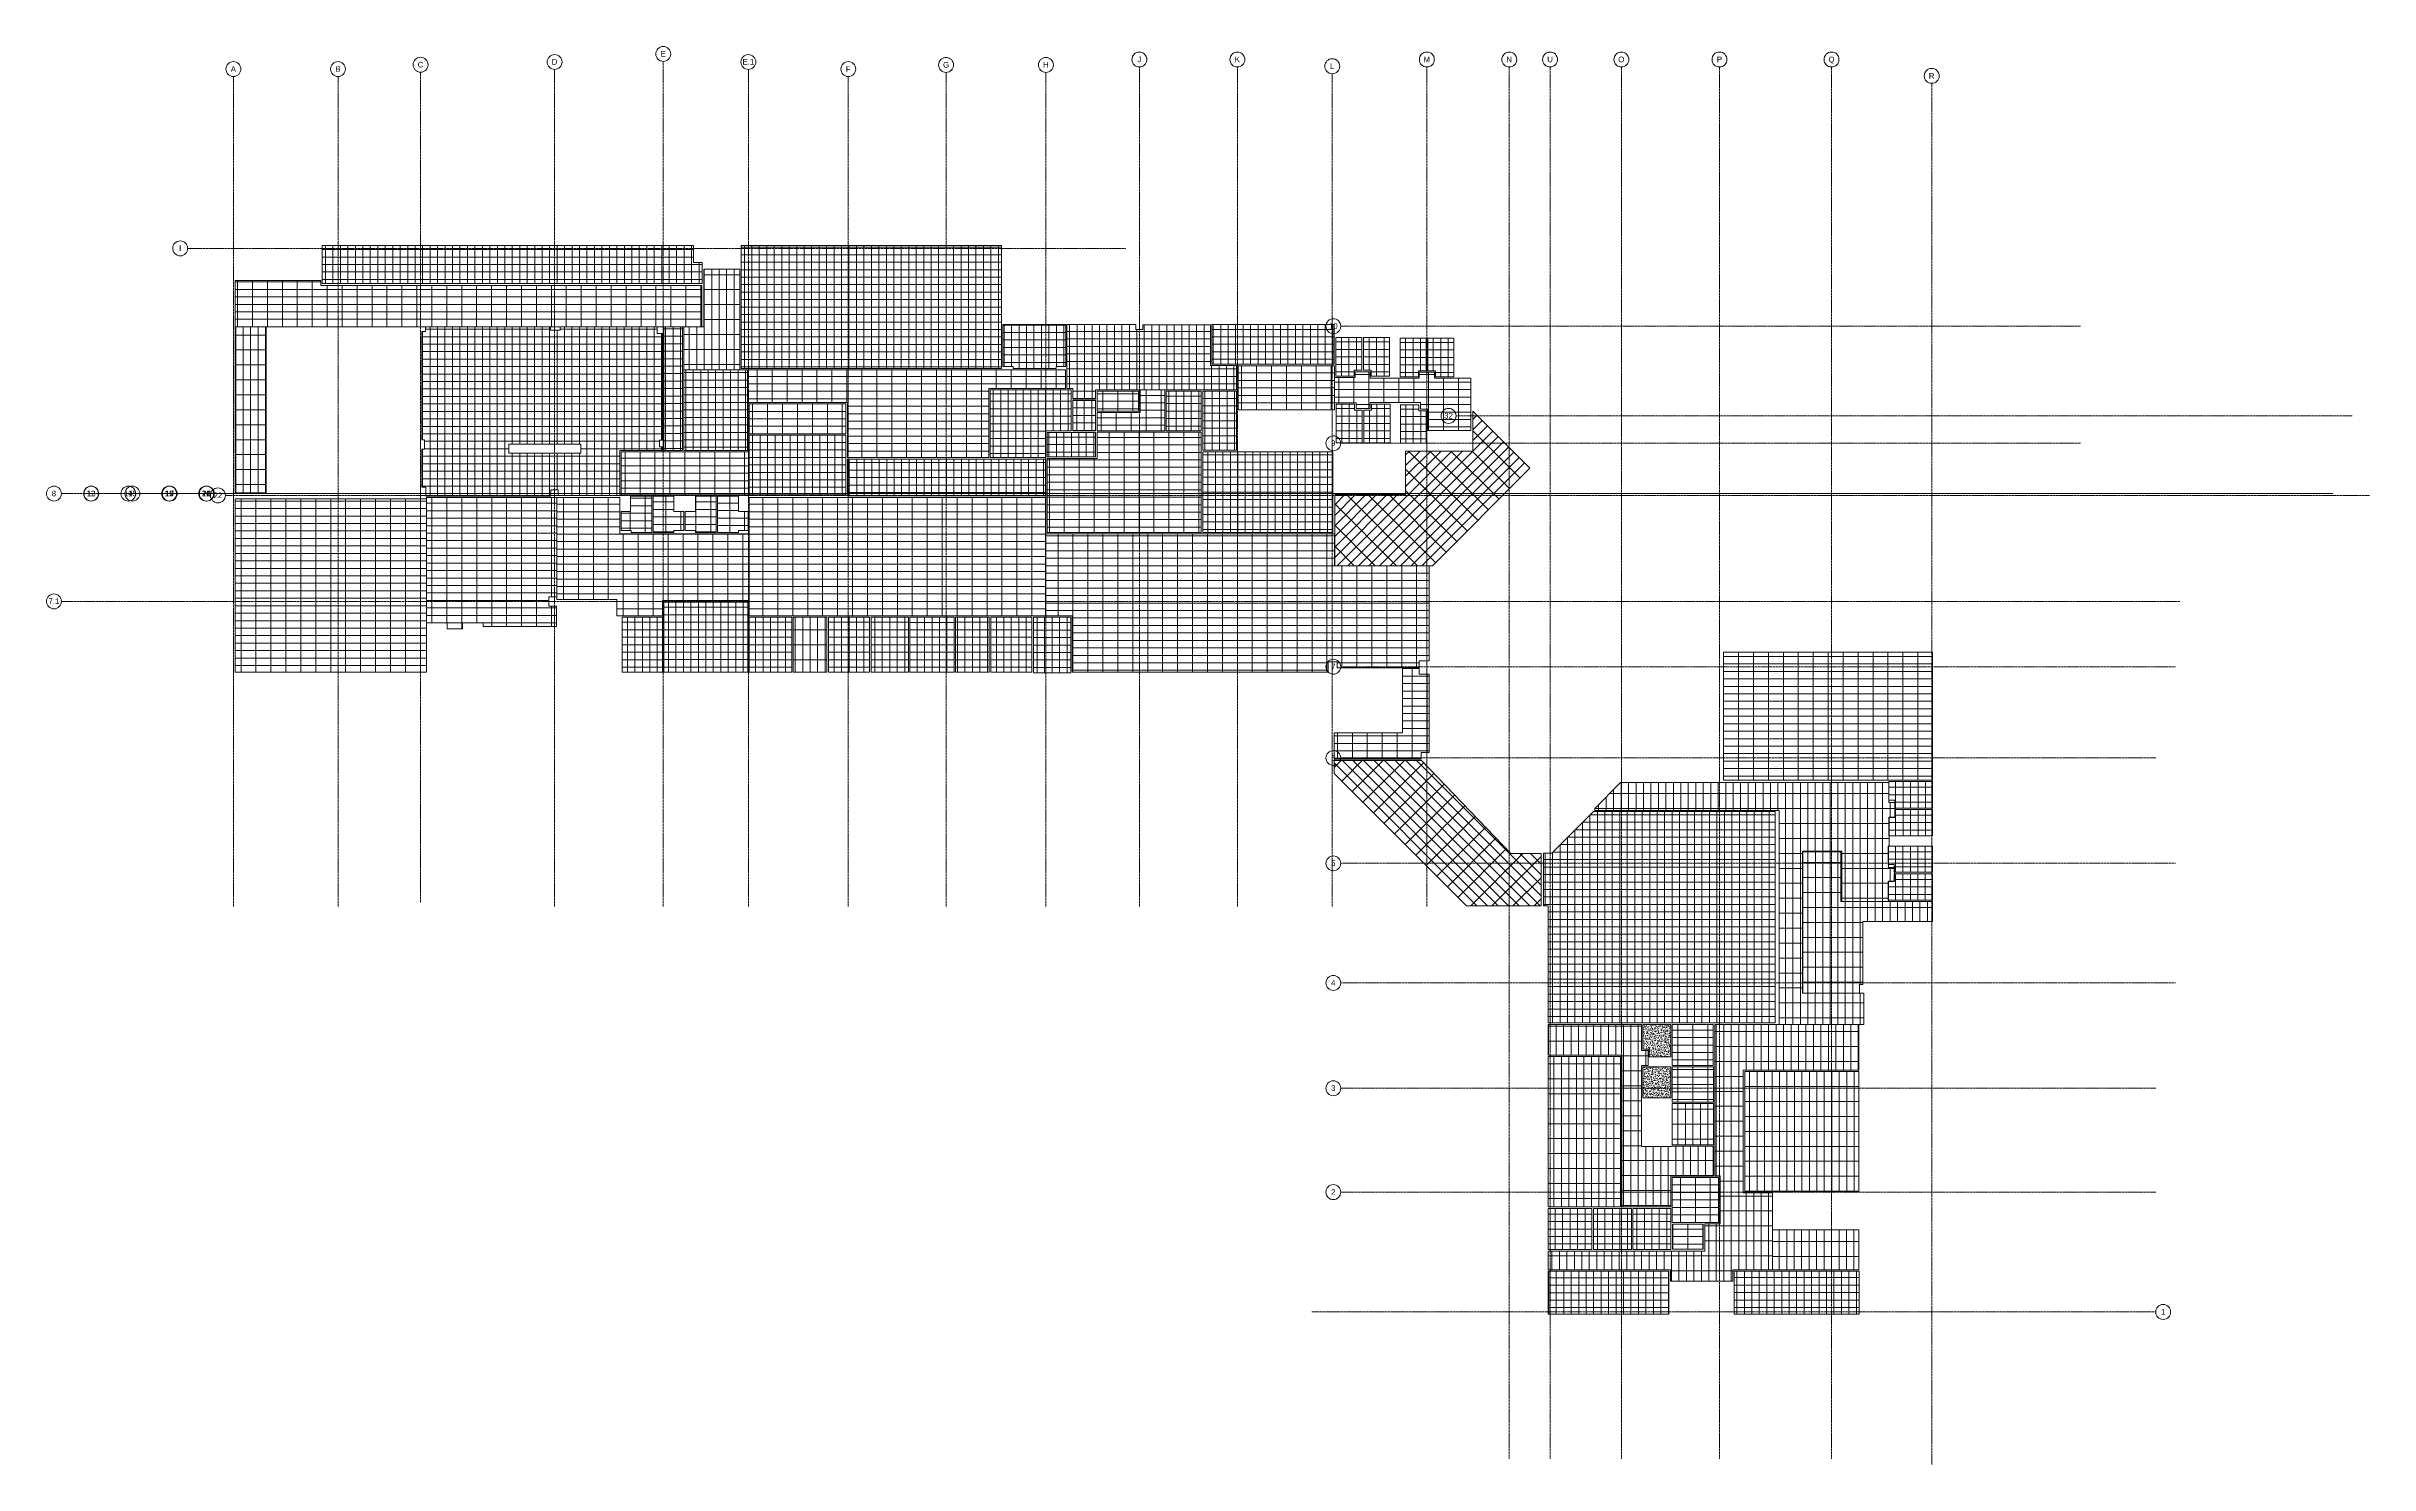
# Model space of a CAD drawing. Header units: feet. Extents: x -387 to 235, y -301 to 79.
import ezdxf

# ---------------------------------------------------------------- set-up
doc = ezdxf.new("R2010")
doc.units = ezdxf.units.FT
doc.header["$MEASUREMENT"] = 0
doc.linetypes.add('Grid Line 1_2_', pattern=[0.072917, 0.041667, -0.010417, 0.010417, -0.010417])
for name, color, linetype, lineweight in [('A-CLNG', 13, 'Continuous', 13), ('A-CLNG-PATT', 13, 'Continuous', 13), ('S-GRID', 1, 'Continuous', 9), ('S-GRID-IDEN', 1, 'Continuous', 9)]:
    doc.layers.add(name, color=color, linetype=linetype, lineweight=lineweight)
doc.styles.add('Arial', font='arial.ttf', dxfattribs={"height": 1.5})
pattern_1 = [(0, (0, 0), (1.28, 0.32), [0.106, -0.854, 0.106, -0.854, -5.12]), (0, (0, 0), (1.28, 0.32), [-1.92, 0.106, -1.814, 0.106, -0.854, -2.24]), (0, (0, 0), (1.28, 0.32), [-4.8, 0.106, -0.534, 0.106, -1.494]), (120, (0.48, 0.16), (-0.91712813, 0.9485125), [0.106, -0.854, 0.106, -0.854, -5.12]), (120, (0.48, 0.16), (-0.91712813, 0.9485125), [-1.92, 0.106, -1.814, 0.106, -0.854, -2.24]), (120, (0.48, 0.16), (-0.91712813, 0.9485125), [-4.8, 0.106, -0.534, 0.106, -1.494]), (240, (0.64, 0.8), (-0.36287187, -1.2685125), [0.106, -0.854, 0.106, -0.854, -5.12]), (240, (0.64, 0.8), (-0.36287187, -1.2685125), [-1.92, 0.106, -1.814, 0.106, -0.854, -2.24]), (240, (0.64, 0.8), (-0.36287187, -1.2685125), [-4.8, 0.106, -0.534, 0.106, -1.494])]

# ---------------------------------------------------------------- blocks, each defined once
blk = doc.blocks.new('Grid - Grid Head - Circle-50561-LEVEL 01')
at = {"layer": 'S-GRID-IDEN'}
blk.add_circle((0, 0), 0.0208, dxfattribs=at)

msp = doc.modelspace()

# ---------------------------------------------------------------- hatches: boundary and pattern name
at = {"layer": 'A-CLNG-PATT'}
h = msp.add_hatch(dxfattribs=at)
h.set_pattern_fill('FP_5', color=256, style=0, pattern_type=2)
h.set_pattern_definition([(180, (-262.601, 20.174), (2e-16, 2), []), (90, (-262.601, 20.174), (2, -1e-16), [])])
h.paths.add_polyline_path([(-247.38, 15.12), (-211.74, 15.12), (-211.74, 20.75), (-214.09, 20.75), (-214.09, 25.23), (-313.46, 25.23), (-313.46, 15.12)], flags=0)
h = msp.add_hatch(dxfattribs=at)
h.set_pattern_fill('FP_14', color=256, style=0, pattern_type=2)
h.set_pattern_definition([(0, (-166.475, 8.779), (0, -2), []), (270, (-166.475, 8.779), (-2, -1e-16), [])])
h.paths.add_polyline_path([(-201.32, -7.67), (-131.63, -7.67), (-131.63, 25.23), (-201.32, 25.23), (-201.32, -6.86)], flags=0)
h = msp.add_hatch(dxfattribs=at)
h.set_pattern_fill('FP_17', color=256, style=0, pattern_type=2)
h.set_pattern_definition([(90, (-209.22, 5.443), (2, -1e-16), []), (0, (-209.22, 5.443), (0, -4), [])])
h.paths.add_polyline_path([(-201.72, -8), (-201.72, 18.89), (-211.32, 18.89), (-211.32, 3.45), (-216.72, 3.45), (-216.72, -8), (-204.62, -8)], flags=0)
h = msp.add_hatch(dxfattribs=at)
h.set_pattern_fill('FP_1', color=256, style=0, pattern_type=2)
h.set_pattern_definition([(0, (-104.145, -138.496), (0, -2), []), (270, (-104.145, -138.496), (-4, -2e-16), [])])
h.paths.add_polyline_path([(-247.38, 3.53), (-211.82, 3.53), (-211.82, 14.53), (-313.87, 14.53), (-313.87, 15.9), (-336.82, 15.9), (-336.82, 3.53), (-249.81, 3.53)], flags=0)
h = msp.add_hatch(dxfattribs=at)
h.set_pattern_fill('FP_3', color=256, style=0, pattern_type=2)
h.set_pattern_definition([(270, (-332.636, -18.7), (-2, -1e-16), []), (180, (-332.636, -18.7), (-5e-16, 4), [])])
h.paths.add_polyline_path([(-328.46, -40.93), (-328.46, 3.53), (-336.82, 3.53), (-336.82, -40.93)], flags=0)
h = msp.add_hatch(dxfattribs=at)
h.set_pattern_fill('FP_8', color=256, style=0, pattern_type=2)
h.set_pattern_definition([(0, (-254.617, -19.14), (0, -2), []), (270, (-254.617, -19.14), (-2, -1e-16), [])])
h.paths.add_polyline_path([(-252.26, -41.81), (-252.26, -40.13), (-250.28, -40.13), (-250.28, -41.62), (-233.78, -41.62), (-233.78, -29.62), (-222.45, -29.62), (-222.45, -28.62), (-223.22, -28.62), (-223.22, -26.83), (-222.39, -26.83), (-222.39, 1.67), (-223.81, 1.67), (-223.81, 3.53), (-249.81, 3.53), (-249.81, 2.6), (-252.36, 2.6), (-252.36, 3.53), (-285.86, 3.53), (-285.86, 2.28), (-286.85, 2.28), (-286.85, -26.72), (-286.09, -26.72), (-286.09, -29.22), (-286.85, -29.22), (-286.85, -39.39), (-285.76, -39.39), (-285.76, -41.81)], flags=0)
h.paths.add_polyline_path([(-263.55, -30.35), (-263.55, -27.88), (-244.22, -27.88), (-244.22, -30.35), (-247.38, -30.35)], flags=0)
h = msp.add_hatch(dxfattribs=at)
h.set_pattern_fill('FP_2', color=256, style=0, pattern_type=2)
h.set_pattern_definition([(270, (-219.554, -13.03), (-2, -1e-16), []), (180, (-219.554, -13.03), (-2e-16, 2), [])])
h.paths.add_polyline_path([(-222.05, -29.59), (-217.05, -29.59), (-217.05, 3.53), (-222.05, 3.53), (-222.05, -6.86)], flags=0)
h = msp.add_hatch(dxfattribs=at)
h.set_pattern_fill('FP_30', color=256, style=0, pattern_type=2)
h.set_pattern_definition([(0, (-112.952, -28.028), (0, -2), []), (270, (-112.952, -28.028), (-2, -1e-16), [])])
h.paths.add_polyline_path([(-106.44, -31.31), (-106.44, -24.74), (-119.46, -24.74), (-119.46, -31.31)], flags=0)
h.paths.add_polyline_path([(-117.04, -7.67), (-117.04, -7.11), (-114.46, -7.11), (-114.46, 4.16), (-131.27, 4.16), (-131.27, -7.11), (-128.54, -7.11), (-128.54, -7.67)], flags=0)
h = msp.add_hatch(dxfattribs=at)
h.set_pattern_fill('FP_34', color=256, style=0, pattern_type=2)
h.set_pattern_definition([(0, (-91.417, -5.752), (0, -2), []), (270, (-91.417, -5.752), (-2, -1e-16), [])])
h.paths.add_polyline_path([(-106.44, -15.66), (-106.44, -13.35), (-68.71, -13.35), (-68.71, -6.85), (-75.71, -6.85), (-75.71, 4.07), (-93.79, 4.07), (-93.79, 2.74), (-95.68, 2.74), (-95.68, 4.16), (-114.12, 4.16), (-114.12, -13), (-112.55, -13), (-112.55, -15.66)], flags=0)
h = msp.add_hatch(dxfattribs=at)
h.set_pattern_fill('FP_38', color=256, style=0, pattern_type=2)
h.set_pattern_definition([(0, (-58.971, -1.188), (0, -2), []), (270, (-58.971, -1.188), (-2, -1e-16), [])])
h.paths.add_polyline_path([(-75.37, -6.53), (-42.57, -6.53), (-42.57, 4.16), (-75.37, 4.16)], flags=0)
h = msp.add_hatch(dxfattribs=at)
h.set_pattern_fill('FP_40', color=256, style=0, pattern_type=2)
h.set_pattern_definition([(90, (-38.662, -4.548), (2, -1e-16), []), (0, (-38.662, -4.548), (0, -2), [])])
h.paths.add_polyline_path([(-37.23, -9.7), (-37.23, -8.11), (-35.16, -8.11), (-35.16, 0.6), (-42.16, 0.6), (-42.16, -9.7)], flags=0)
h = msp.add_hatch(dxfattribs=at)
h.set_pattern_fill('FP_41', color=256, style=0, pattern_type=2)
h.set_pattern_definition([(90, (-31.256, -4.548), (2, -1e-16), []), (0, (-31.256, -4.548), (0, -2), [])])
h.paths.add_polyline_path([(-27.76, -9.7), (-27.76, 0.6), (-34.76, 0.6), (-34.76, -8.11), (-32.71, -8.11), (-32.71, -9.7)], flags=0)
h = msp.add_hatch(dxfattribs=at)
h.set_pattern_fill('FP_42', color=256, style=0, pattern_type=2)
h.set_pattern_definition([(90, (-21.465, -4.687), (2, -1e-16), []), (0, (-21.465, -4.687), (0, -2), [])])
h.paths.add_polyline_path([(-20.03, -9.84), (-20.03, -8.25), (-17.96, -8.25), (-17.96, 0.46), (-24.96, 0.46), (-24.96, -9.84)], flags=0)
h = msp.add_hatch(dxfattribs=at)
h.set_pattern_fill('FP_43', color=256, style=0, pattern_type=2)
h.set_pattern_definition([(90, (-14.058, -4.687), (2, -1e-16), []), (0, (-14.058, -4.687), (0, -2), [])])
h.paths.add_polyline_path([(-10.56, -9.84), (-10.56, 0.46), (-17.56, 0.46), (-17.56, -8.25), (-15.51, -8.25), (-15.51, -9.84)], flags=0)
h = msp.add_hatch(dxfattribs=at)
h.set_pattern_fill('FP_15', color=256, style=0, pattern_type=2)
h.set_pattern_definition([(90, (-208.166, -18.742), (2, -1e-16), []), (0, (-208.166, -18.742), (0, -2), [])])
h.paths.add_polyline_path([(-204.62, -29.59), (-199.61, -29.59), (-199.61, -8), (-216.72, -8), (-216.72, -29.59)], flags=0)
h = msp.add_hatch(dxfattribs=at)
h.set_pattern_fill('FP_16', color=256, style=0, pattern_type=2)
h.set_pattern_definition([(0, (-157.04, -19.764), (0, -2), []), (270, (-157.04, -19.764), (-4, -2e-16), [])])
h.paths.add_polyline_path([(-135.05, -31.51), (-135.05, -13.01), (-114.47, -13.01), (-114.47, -8.01), (-199.61, -8.01), (-199.61, -16.71), (-172.9, -16.71), (-172.9, -31.51), (-161.87, -31.51)], flags=0)
h = msp.add_hatch(dxfattribs=at)
h.set_pattern_fill('FP_37', color=256, style=0, pattern_type=2)
h.set_pattern_definition([(0, (-55.385, -12.85), (0, -2), []), (270, (-55.385, -12.85), (-4, -2e-16), [])])
h.paths.add_polyline_path([(-68.3, -18.75), (-42.47, -18.75), (-42.47, -6.95), (-68.3, -6.95)], flags=0)
h = msp.add_hatch(dxfattribs=at)
h.set_pattern_fill('FP_44', color=256, style=0, pattern_type=2)
h.set_pattern_definition([(0, (-25.313, -15.296), (0, -2), []), (270, (-25.313, -15.296), (-4, -2e-16), [])])
h.paths.add_polyline_path([(-5.99, -24.24), (-5.99, -10.24), (-15.74, -10.24), (-15.74, -8.66), (-19.81, -8.66), (-19.81, -10.23), (-32.94, -10.23), (-32.94, -8.52), (-37, -8.52), (-37, -10.1), (-42.47, -10.1), (-42.47, -16.82), (-36.69, -16.82), (-36.69, -18.4), (-33, -18.4), (-33, -16.79), (-19.49, -16.79), (-19.49, -18.53), (-17.6, -18.53), (-17.6, -24.24)], flags=0)
h = msp.add_hatch(dxfattribs=at)
h.set_pattern_fill('FP_69', color=256, style=0, pattern_type=2)
h.set_pattern_definition([(180, (-186.256, -21.124), (2e-16, 2), []), (90, (-186.256, -21.124), (4, -2e-16), [])])
h.paths.add_polyline_path([(-173.31, -25.12), (-173.31, -17.12), (-199.2, -17.12), (-199.2, -25.12)], flags=0)
h = msp.add_hatch(dxfattribs=at)
h.set_pattern_fill('FP_28', color=256, style=0, pattern_type=2)
h.set_pattern_definition([(0, (-123.838, -22.425), (0, -2), []), (270, (-123.838, -22.425), (-2, -1e-16), [])])
h.paths.add_polyline_path([(-119.87, -31.51), (-119.87, -24.34), (-112.96, -24.34), (-112.96, -13.34), (-134.72, -13.34), (-134.72, -31.51)], flags=0)
h = msp.add_hatch(dxfattribs=at)
h.set_pattern_fill('FP_31', color=256, style=0, pattern_type=2)
h.set_pattern_definition([(270, (-109.496, -20.201), (-2, -1e-16), []), (180, (-109.496, -20.201), (2e-16, 2), [])])
h.paths.add_polyline_path([(-106.44, -24.34), (-106.44, -16.06), (-112.55, -16.06), (-112.55, -24.34)], flags=0)
h = msp.add_hatch(dxfattribs=at)
h.set_pattern_fill('FP_32', color=256, style=0, pattern_type=2)
h.set_pattern_definition([(0, (-100.482, -16.415), (0, -2), []), (270, (-100.482, -16.415), (-4, -2e-16), [])])
h.paths.add_polyline_path([(-94.93, -19.08), (-94.93, -13.75), (-106.04, -13.75), (-106.04, -19.08)], flags=0)
h = msp.add_hatch(dxfattribs=at)
h.set_pattern_fill('FP_35', color=256, style=0, pattern_type=2)
h.set_pattern_definition([(0, (-96.938, -18.846), (0, -2), []), (270, (-96.938, -18.846), (-4, -2e-16), [])])
h.paths.add_polyline_path([(-87.94, -24.35), (-87.94, -13.35), (-94.52, -13.35), (-94.52, -19.41), (-106.02, -19.41), (-106.02, -24.35)], flags=0)
h = msp.add_hatch(dxfattribs=at)
h.set_pattern_fill('FP_33', color=256, style=0, pattern_type=2)
h.set_pattern_definition([(270, (-82.865, -19.045), (-2, -1e-16), []), (180, (-82.865, -19.045), (2e-16, 2), [])])
h.paths.add_polyline_path([(-78.2, -24.34), (-78.2, -13.75), (-87.53, -13.75), (-87.53, -24.34)], flags=0)
h = msp.add_hatch(dxfattribs=at)
h.set_pattern_fill('FP_36', color=256, style=0, pattern_type=2)
h.set_pattern_definition([(90, (-73.251, -21.644), (2, -1e-16), []), (0, (-73.251, -21.644), (0, -2), [])])
h.paths.add_polyline_path([(-76.37, -29.54), (-68.71, -29.54), (-68.71, -13.75), (-77.79, -13.75), (-77.79, -29.54)], flags=0)
h = msp.add_hatch(dxfattribs=at)
h.set_pattern_fill('FP_50', color=256, style=0, pattern_type=2)
h.set_pattern_definition([(90, (-38.56, -22.373), (2, -1e-16), []), (0, (-38.56, -22.373), (0, -2), [])])
h.paths.add_polyline_path([(-35.06, -27.52), (-35.06, -18.81), (-37.11, -18.81), (-37.11, -17.22), (-42.06, -17.22), (-42.06, -27.52)], flags=0)
h = msp.add_hatch(dxfattribs=at)
h.set_pattern_fill('FP_51', color=256, style=0, pattern_type=2)
h.set_pattern_definition([(90, (-31.154, -22.373), (2, -1e-16), []), (0, (-31.154, -22.373), (0, -2), [])])
h.paths.add_polyline_path([(-27.65, -27.52), (-27.65, -17.22), (-32.59, -17.22), (-32.59, -18.81), (-34.65, -18.81), (-34.65, -27.52), (-33.62, -27.52)], flags=0)
h = msp.add_hatch(dxfattribs=at)
h.set_pattern_fill('FP_49', color=256, style=0, pattern_type=2)
h.set_pattern_definition([(90, (-21.435, -22.512), (2, -1e-16), []), (0, (-21.435, -22.512), (0, -2), [])])
h.paths.add_polyline_path([(-18, -27.66), (-18, -18.95), (-19.91, -18.95), (-19.91, -17.36), (-24.87, -17.36), (-24.87, -27.66)], flags=0)
h = msp.add_hatch(dxfattribs=at)
h.set_pattern_fill('FP_27', color=256, style=0, pattern_type=2)
h.set_pattern_definition([(0, (-98.838, -38.099), (0, -2), []), (270, (-98.838, -38.099), (-4, -2e-16), [])])
h.paths.add_polyline_path([(-78.21, -51.5), (-78.21, -24.7), (-106.03, -24.7), (-106.03, -31.7), (-119.46, -31.7), (-119.46, -51.5)], flags=0)
h = msp.add_hatch(dxfattribs=at)
h.set_pattern_fill('FP_48', color=256, style=0, pattern_type=2)
h.set_pattern_definition([(45, (-21.128, -42.591), (1.41421, -1.41421), []), (315, (-21.128, -42.591), (-2.82843, -2.82843), [])])
h.paths.add_polyline_path([(-16.27, -60.41), (9.79, -34.35), (-5.46, -19.11), (-5.46, -29.74), (-23.46, -29.74), (-23.46, -41.41), (-42.46, -41.41), (-42.46, -60.41)], flags=0)
h = msp.add_hatch(dxfattribs=at)
h.set_pattern_fill('FP_9', color=256, style=0, pattern_type=2)
h.set_pattern_definition([(0, (-216.409, -35.67), (0, -2), []), (270, (-216.409, -35.67), (-4, -2e-16), [])])
h.paths.add_polyline_path([(-204.62, -51.52), (-202.07, -51.52), (-202.07, -50.97), (-199.49, -50.97), (-199.49, -45.89), (-202.07, -45.89), (-202.07, -41.83), (-207.66, -41.83), (-207.66, -51.52)], flags=0)
h.paths.add_polyline_path([(-204.62, -41.42), (-199.41, -41.42), (-199.41, -29.92), (-233.41, -29.92), (-233.41, -41.42)], flags=0)
h = msp.add_hatch(dxfattribs=at)
h.set_pattern_fill('FP_25', color=256, style=0, pattern_type=2)
h.set_pattern_definition([(180, (-186.256, -33.439), (2e-16, 2), []), (90, (-186.256, -33.439), (2, -1e-16), [])])
h.paths.add_polyline_path([(-173.31, -41.42), (-173.31, -25.46), (-199.2, -25.46), (-199.2, -41.42)], flags=0)
h = msp.add_hatch(dxfattribs=at)
h.set_pattern_fill('FP_39', color=256, style=0, pattern_type=2)
h.set_pattern_definition([(0, (-60.391, -40.726), (0, -2), []), (270, (-60.391, -40.726), (-2, -1e-16), [])])
h.paths.add_polyline_path([(-76.37, -51.5), (-42.99, -51.5), (-42.99, -29.95), (-77.79, -29.95), (-77.79, -51.5)], flags=0)
h = msp.add_hatch(dxfattribs=at)
h.set_pattern_fill('FP_26', color=256, style=0, pattern_type=2)
h.set_pattern_definition([(180, (-146.385, -36.837), (2e-16, 2), []), (90, (-146.385, -36.837), (2, -1e-16), [])])
h.paths.add_polyline_path([(-172.9, -41.75), (-119.87, -41.75), (-119.87, -31.92), (-172.9, -31.92)], flags=0)
h = msp.add_hatch(dxfattribs=at)
h.set_pattern_fill('FP_4', color=256, style=0, pattern_type=2)
h.set_pattern_definition([(180, (-311.206, -65.133), (2e-16, 2), []), (90, (-311.206, -65.133), (4, -2e-16), [])])
h.paths.add_polyline_path([(-285.6, -88.93), (-285.6, -42.51), (-336.82, -42.51), (-336.82, -88.93)], flags=0)
h = msp.add_hatch(dxfattribs=at)
h.set_pattern_fill('FP_7', color=256, style=0, pattern_type=2)
h.set_pattern_definition([(0, (-268.111, -59.719), (0, -2), []), (270, (-268.111, -59.719), (-4, -2e-16), [])])
h.paths.add_polyline_path([(-275.94, -77.28), (-275.94, -75.7), (-270.38, -75.7), (-270.38, -76.72), (-250.8, -76.72), (-250.8, -71.22), (-252.8, -71.22), (-252.8, -68.72), (-250.66, -68.72), (-250.66, -42.16), (-285.57, -42.16), (-285.57, -75.7), (-280.01, -75.7), (-280.01, -77.28)], flags=0)
h = msp.add_hatch(dxfattribs=at)
h.set_pattern_fill('FP_6', color=256, style=0, pattern_type=2)
h.set_pattern_definition([(0, (-224.904, -57.983), (0, -2), []), (270, (-224.904, -57.983), (-4, -2e-16), [])])
h.paths.add_polyline_path([(-222.41, -73.81), (-222.41, -69.75), (-199.16, -69.75), (-199.16, -51.87), (-233.82, -51.87), (-233.82, -42.16), (-250.65, -42.16), (-250.65, -69.47), (-234.65, -69.47), (-234.65, -73.81)], flags=0)
h = msp.add_hatch(dxfattribs=at)
h.set_pattern_fill('FP_10', color=256, style=0, pattern_type=2)
h.set_pattern_definition([(0, (-231.044, -48.394), (0, -2), []), (270, (-231.044, -48.394), (-4, -2e-16), [])])
h.paths.add_polyline_path([(-225.24, -51.52), (-225.24, -41.83), (-230.99, -41.83), (-230.99, -45.89), (-233.41, -45.89), (-233.41, -50.97), (-230.82, -50.97), (-230.82, -51.52)], flags=0)
h = msp.add_hatch(dxfattribs=at)
h.set_pattern_fill('FP_11', color=256, style=0, pattern_type=2)
h.set_pattern_definition([(0, (-213.473, -39.375), (0, -2), []), (270, (-213.473, -39.375), (-4, -2e-16), [])])
h.paths.add_polyline_path([(-207.99, -51.52), (-207.99, -41.83), (-213.57, -41.83), (-213.57, -45.89), (-216.31, -45.89), (-216.31, -50.97), (-213.57, -50.97), (-213.57, -51.52)], flags=0)
h.paths.add_polyline_path([(-219.32, -51.52), (-219.32, -50.97), (-216.64, -50.97), (-216.64, -45.89), (-219.32, -45.89), (-219.32, -41.83), (-224.91, -41.83), (-224.91, -51.52)], flags=0)
h = msp.add_hatch(dxfattribs=at)
h.set_pattern_fill('FP_29', color=256, style=0, pattern_type=2)
h.set_pattern_definition([(0, (-159.525, -57.983), (0, -2), []), (270, (-159.525, -57.983), (-4, -2e-16), [])])
h.paths.add_polyline_path([(-119.87, -73.81), (-119.87, -42.16), (-199.18, -42.16), (-199.18, -73.81), (-161.87, -73.81)], flags=0)
h = msp.add_hatch(dxfattribs=at)
h.set_pattern_fill('FP_45', color=256, style=0, pattern_type=2)
h.set_pattern_definition([(0, (-68.518, -70.414), (0, -2), []), (270, (-68.518, -70.414), (-4, -2e-16), [])])
h.paths.add_polyline_path([(-44.22, -88.91), (-44.22, -86.12), (-41.81, -86.12), (-41.81, -87.77), (-19.81, -87.77), (-19.81, -85.91), (-17.2, -85.91), (-17.2, -60.41), (-42.49, -60.41), (-42.49, -51.92), (-119.83, -51.92), (-119.83, -73.79), (-112.72, -73.79), (-112.72, -88.91), (-76.37, -88.91)], flags=0)
h = msp.add_hatch(dxfattribs=at)
h.set_pattern_fill('FP_12', color=256, style=0, pattern_type=2)
h.set_pattern_definition([(270, (-227.775, -81.572), (-2, -1e-16), []), (180, (-227.775, -81.572), (2e-16, 2), [])])
h.paths.add_polyline_path([(-222.4, -88.93), (-222.4, -74.21), (-233.15, -74.21), (-233.15, -88.93)], flags=0)
h = msp.add_hatch(dxfattribs=at)
h.set_pattern_fill('FP_13', color=256, style=0, pattern_type=2)
h.set_pattern_definition([(0, (-210.79, -79.547), (0, -2), []), (270, (-210.79, -79.547), (-2, -1e-16), [])])
h.paths.add_polyline_path([(-199.59, -88.93), (-199.59, -70.16), (-221.99, -70.16), (-221.99, -88.93)], flags=0)
h = msp.add_hatch(dxfattribs=at)
h.set_pattern_fill('FP_18', color=256, style=0, pattern_type=2)
h.set_pattern_definition([(270, (-193.479, -81.572), (-2, -1e-16), []), (180, (-193.479, -81.572), (2e-16, 2), [])])
h.paths.add_polyline_path([(-187.78, -88.93), (-187.78, -74.21), (-199.18, -74.21), (-199.18, -88.93)], flags=0)
h = msp.add_hatch(dxfattribs=at)
h.set_pattern_fill('FP_73', color=256, style=0, pattern_type=2)
h.set_pattern_definition([(270, (-182.869, -81.572), (-2, -1e-16), []), (180, (-182.869, -81.572), (5e-16, 4), [])])
h.paths.add_polyline_path([(-178.37, -88.93), (-178.37, -74.21), (-187.37, -74.21), (-187.37, -88.93)], flags=0)
h = msp.add_hatch(dxfattribs=at)
h.set_pattern_fill('FP_19', color=256, style=0, pattern_type=2)
h.set_pattern_definition([(270, (-172.463, -81.572), (-2, -1e-16), []), (180, (-172.463, -81.572), (2e-16, 2), [])])
h.paths.add_polyline_path([(-166.96, -88.93), (-166.96, -74.21), (-177.96, -74.21), (-177.96, -88.93)], flags=0)
h = msp.add_hatch(dxfattribs=at)
h.set_pattern_fill('FP_20', color=256, style=0, pattern_type=2)
h.set_pattern_definition([(270, (-161.557, -81.572), (-2, -1e-16), []), (180, (-161.557, -81.572), (2e-16, 2), [])])
h.paths.add_polyline_path([(-166.56, -88.93), (-156.56, -88.93), (-156.56, -74.21), (-166.56, -74.21)], flags=0)
h = msp.add_hatch(dxfattribs=at)
h.set_pattern_fill('FP_21', color=256, style=0, pattern_type=2)
h.set_pattern_definition([(270, (-150.239, -81.575), (-2, -1e-16), []), (180, (-150.239, -81.575), (2e-16, 2), [])])
h.paths.add_polyline_path([(-144.33, -88.93), (-144.33, -74.22), (-156.15, -74.22), (-156.15, -88.93)], flags=0)
h = msp.add_hatch(dxfattribs=at)
h.set_pattern_fill('FP_22', color=256, style=0, pattern_type=2)
h.set_pattern_definition([(270, (-139.421, -81.572), (-2, -1e-16), []), (180, (-139.421, -81.572), (2e-16, 2), [])])
h.paths.add_polyline_path([(-134.92, -88.93), (-134.92, -74.21), (-143.92, -74.21), (-143.92, -88.93)], flags=0)
h = msp.add_hatch(dxfattribs=at)
h.set_pattern_fill('FP_23', color=256, style=0, pattern_type=2)
h.set_pattern_definition([(270, (-129.015, -81.572), (-2, -1e-16), []), (180, (-129.015, -81.572), (2e-16, 2), [])])
h.paths.add_polyline_path([(-123.52, -88.93), (-123.52, -74.21), (-134.52, -74.21), (-134.52, -88.93)], flags=0)
h = msp.add_hatch(dxfattribs=at)
h.set_pattern_fill('FP_24', color=256, style=0, pattern_type=2)
h.set_pattern_definition([(270, (-118.109, -81.64), (-2, -1e-16), []), (180, (-118.109, -81.64), (2e-16, 2), [])])
h.paths.add_polyline_path([(-113.11, -89.07), (-113.11, -74.21), (-123.11, -74.21), (-123.11, -89.07)], flags=0)
h = msp.add_hatch(dxfattribs=at)
h.set_pattern_fill('FP_52', color=256, style=0, pattern_type=2)
h.set_pattern_definition([(0, (89.645, -100.705), (0, -2), []), (270, (89.645, -100.705), (-4, -2e-16), [])])
h.paths.add_polyline_path([(117.54, -117.82), (117.54, -83.59), (61.58, -83.59), (61.58, -117.82), (94.64, -117.82)], flags=0)
h = msp.add_hatch(dxfattribs=at)
h.set_pattern_fill('FP_46', color=256, style=0, pattern_type=2)
h.set_pattern_definition([(0, (-29.722, -99.96), (0, -2), []), (270, (-29.722, -99.96), (-4, -2e-16), [])])
h.paths.add_polyline_path([(-19.31, -112.15), (-19.31, -110.44), (-17.14, -110.44), (-17.14, -89.44), (-19.81, -89.44), (-19.81, -87.77), (-24.31, -87.77), (-24.31, -105.15), (-42.64, -105.15), (-42.64, -112.15)], flags=0)
h = msp.add_hatch(dxfattribs=at)
h.set_pattern_fill('FP_47', color=256, style=0, pattern_type=2)
h.set_pattern_definition([(315, (-12.295, -129.363), (-1.41421, -1.41421), []), (225, (-12.295, -129.363), (-2.82843, 2.82843), [])])
h.paths.add_polyline_path([(12.77, -151.41), (12.77, -137.45), (4.67, -137.45), (-19.23, -112.57), (-42.62, -112.57), (-42.62, -116.01), (-7.21, -151.41), (9.13, -151.41)], flags=0)
h = msp.add_hatch(dxfattribs=at)
h.set_pattern_fill('FP_53', color=256, style=0, pattern_type=2)
h.set_pattern_definition([(0, (111.7, -121.692), (0, -2), []), (270, (111.7, -121.692), (-2, -1e-16), [])])
h.paths.add_polyline_path([(117.54, -125.26), (117.54, -118.12), (105.86, -118.12), (105.86, -123.19), (107.44, -123.19), (107.44, -125.26)], flags=0)
h = msp.add_hatch(dxfattribs=at)
h.set_pattern_fill('FP_77', color=256, style=0, pattern_type=2)
h.set_pattern_definition([(90, (126.199, -133.407), (2, -1e-16), []), (0, (126.199, -133.407), (0, -4), [])])
h.paths.add_polyline_path([(99.21, -183.22), (99.21, -174.78), (82.81, -174.78), (82.81, -136.78), (93.31, -136.78), (93.31, -150.28), (105.81, -150.28), (105.81, -144.83), (107.39, -144.83), (107.39, -141.14), (105.81, -141.14), (105.81, -135.39), (105.95, -135.39), (105.95, -127.82), (107.54, -127.82), (107.54, -123.75), (105.91, -123.75), (105.91, -118.41), (34.08, -118.41), (27.14, -125.35), (27.14, -125.96), (76.51, -125.96), (76.51, -183.22), (94.64, -183.22)], flags=0)
h = msp.add_hatch(dxfattribs=at)
h.set_pattern_fill('FP_71', color=256, style=0, pattern_type=2)
h.set_pattern_definition([(270, (25.859, -133.052), (-2, -1e-16), []), (180, (25.859, -133.052), (2e-16, 2), [])])
h.paths.add_polyline_path([(75.46, -182.71), (75.46, -126.21), (26.8, -126.21), (15.69, -137.31), (13.44, -137.31), (13.44, -151.47), (14.73, -151.47), (14.73, -182.71)], flags=0)
h = msp.add_hatch(dxfattribs=at)
h.set_pattern_fill('FP_54', color=256, style=0, pattern_type=2)
h.set_pattern_definition([(0, (111.7, -129.17), (0, -2), []), (270, (111.7, -129.17), (-2, -1e-16), [])])
h.paths.add_polyline_path([(117.54, -132.67), (117.54, -125.67), (107.44, -125.67), (107.44, -127.72), (105.86, -127.72), (105.86, -132.67)], flags=0)
h = msp.add_hatch(dxfattribs=at)
h.set_pattern_fill('FP_55', color=256, style=0, pattern_type=2)
h.set_pattern_definition([(0, (111.636, -138.961), (0, -2), []), (270, (111.636, -138.961), (-2, -1e-16), [])])
h.paths.add_polyline_path([(117.54, -142.46), (117.54, -135.46), (105.73, -135.46), (105.73, -140.39), (107.3, -140.39), (107.3, -142.46)], flags=0)
h = msp.add_hatch(dxfattribs=at)
h.set_pattern_fill('FP_72', color=256, style=0, pattern_type=2)
h.set_pattern_definition([(90, (100.207, -155.857), (2, -1e-16), []), (0, (100.207, -155.857), (0, -4), [])])
h.paths.add_polyline_path([(94.64, -174.77), (98.04, -174.77), (98.04, -172.44), (98.89, -172.44), (98.89, -155.62), (117.54, -155.62), (117.54, -150.27), (93.05, -150.27), (93.05, -136.94), (82.87, -136.94), (82.87, -174.77)], flags=0)
h = msp.add_hatch(dxfattribs=at)
h.set_pattern_fill('FP_56', color=256, style=0, pattern_type=2)
h.set_pattern_definition([(0, (111.636, -146.368), (0, -2), []), (270, (111.636, -146.368), (-2, -1e-16), [])])
h.paths.add_polyline_path([(117.54, -149.87), (117.54, -142.87), (107.3, -142.87), (107.3, -144.91), (105.73, -144.91), (105.73, -149.87)], flags=0)
h = msp.add_hatch(dxfattribs=at)
h.set_pattern_fill('FP_67', color=256, style=0, pattern_type=2)
h.set_pattern_definition([(90, (36.817, -207.608), (2, -1e-16), []), (0, (36.817, -207.608), (0, -4), [])])
h.paths.add_polyline_path([(47.51, -232), (47.51, -223.66), (58.92, -223.66), (58.92, -215.75), (47.72, -215.75), (47.72, -215.79), (39.66, -215.79), (39.66, -194.15), (41.41, -194.15), (41.41, -190.15), (39.66, -190.15), (39.66, -183.22), (14.71, -183.22), (14.71, -191.42), (34.41, -191.42), (34.41, -232)], flags=0)
h = msp.add_hatch(dxfattribs=at)
h.set_pattern_fill('FP_68', color=256, style=0, pattern_type=2)
h.set_pattern_definition([(90, (125.699, -133.074), (2, -1e-16), []), (0, (125.699, -133.074), (0, -4), [])])
h.paths.add_polyline_path([(64.09, -251.89), (64.09, -248.81), (74.72, -248.81), (74.72, -228.23), (66.89, -228.23), (66.89, -195.39), (97.89, -195.39), (97.89, -183.22), (59.26, -183.22), (59.26, -223.64), (60.76, -223.64), (60.76, -236.55), (56.6, -236.55), (56.6, -243.8), (14.72, -243.8), (14.72, -248.8), (47.4, -248.8), (47.4, -251.89)], flags=0)
h = msp.add_hatch(dxfattribs=at)
h.set_pattern_fill('FP_66', color=256, style=0, pattern_type=2)
h.set_pattern_definition(pattern_1)
h.paths.add_polyline_path([(41.75, -191.82), (47.51, -191.82), (47.51, -183.22), (39.99, -183.22), (39.99, -189.82), (41.75, -189.82)], flags=0)
h = msp.add_hatch(dxfattribs=at)
h.set_pattern_fill('FP_74', color=256, style=0, pattern_type=2)
h.set_pattern_definition([(0, (53.39, -188.667), (0, -2), []), (270, (53.39, -188.667), (-4, -2e-16), [])])
h.paths.add_polyline_path([(58.86, -194.12), (58.86, -183.22), (47.92, -183.22), (47.92, -194.12)], flags=0)
h = msp.add_hatch(dxfattribs=at)
h.set_pattern_fill('FP_63', color=256, style=0, pattern_type=2)
h.set_pattern_definition([(270, (36.245, -209.722), (-2, -1e-16), []), (180, (36.245, -209.722), (5e-16, 4), [])])
h.paths.add_polyline_path([(26.59, -232), (34.08, -232), (34.08, -191.76), (14.71, -191.76), (14.71, -232)], flags=0)
h = msp.add_hatch(dxfattribs=at)
h.set_pattern_fill('FP_66', color=256, style=0, pattern_type=2)
h.set_pattern_definition(pattern_1)
h.paths.add_polyline_path([(47.51, -202.84), (47.51, -194.49), (39.99, -194.49), (39.99, -202.84)], flags=0)
h = msp.add_hatch(dxfattribs=at)
h.set_pattern_fill('FP_64', color=256, style=0, pattern_type=2)
h.set_pattern_definition([(180, (53.421, -199.232), (2e-16, 2), []), (90, (53.421, -199.232), (4, -2e-16), [])])
h.paths.add_polyline_path([(58.92, -203.94), (58.92, -194.52), (47.92, -194.52), (47.92, -203.94)], flags=0)
h = msp.add_hatch(dxfattribs=at)
h.set_pattern_fill('FP_70', color=256, style=0, pattern_type=2)
h.set_pattern_definition([(270, (82.605, -211.789), (-2, -1e-16), []), (180, (82.605, -211.789), (5e-16, 4), [])])
h.paths.add_polyline_path([(67.33, -227.82), (97.88, -227.82), (97.88, -195.76), (67.33, -195.76), (67.33, -215.55)], flags=0)
h = msp.add_hatch(dxfattribs=at)
h.set_pattern_fill('FP_65', color=256, style=0, pattern_type=2)
h.set_pattern_definition([(90, (53.421, -209.849), (2, -1e-16), []), (0, (53.421, -209.849), (0, -4), [])])
h.paths.add_polyline_path([(58.92, -215.35), (58.92, -204.35), (47.92, -204.35), (47.92, -215.35)], flags=0)
h = msp.add_hatch(dxfattribs=at)
h.set_pattern_fill('FP_76', color=256, style=0, pattern_type=2)
h.set_pattern_definition([(0, (54.093, -230.116), (0, -2), []), (270, (54.093, -230.116), (-4, -2e-16), [])])
h.paths.add_polyline_path([(60.27, -236.16), (60.27, -224.07), (47.92, -224.07), (47.92, -236.16)], flags=0)
h = msp.add_hatch(dxfattribs=at)
h.set_pattern_fill('FP_62', color=256, style=0, pattern_type=2)
h.set_pattern_definition([(0, (20.552, -237.904), (0, -2), []), (270, (20.552, -237.904), (-2, -1e-16), [])])
h.paths.add_polyline_path([(26.39, -243.4), (26.39, -232.4), (14.71, -232.4), (14.71, -243.4)], flags=0)
h = msp.add_hatch(dxfattribs=at)
h.set_pattern_fill('FP_61', color=256, style=0, pattern_type=2)
h.set_pattern_definition([(270, (31.879, -237.904), (-2, -1e-16), []), (180, (31.879, -237.904), (2e-16, 2), [])])
h.paths.add_polyline_path([(36.96, -243.4), (36.96, -232.4), (26.8, -232.4), (26.8, -243.4)], flags=0)
h = msp.add_hatch(dxfattribs=at)
h.set_pattern_fill('FP_60', color=256, style=0, pattern_type=2)
h.set_pattern_definition([(270, (42.442, -237.904), (-2, -1e-16), []), (180, (42.442, -237.904), (2e-16, 2), [])])
h.paths.add_polyline_path([(37.37, -243.4), (47.51, -243.4), (47.51, -232.4), (37.37, -232.4)], flags=0)
h = msp.add_hatch(dxfattribs=at)
h.set_pattern_fill('FP_75', color=256, style=0, pattern_type=2)
h.set_pattern_definition([(0, (52.061, -239.944), (0, -2), []), (270, (52.061, -239.944), (-4, -2e-16), [])])
h.paths.add_polyline_path([(47.93, -243.32), (56.2, -243.32), (56.2, -236.57), (47.93, -236.57)], flags=0)
h = msp.add_hatch(dxfattribs=at)
h.set_pattern_fill('FP_59', color=256, style=0, pattern_type=2)
h.set_pattern_definition([(270, (92.536, -237.22), (-2, -1e-16), []), (180, (92.536, -237.22), (5e-16, 4), [])])
h.paths.add_polyline_path([(74.72, -248.81), (97.88, -248.81), (97.88, -238.1), (74.72, -238.1)], flags=0)
h = msp.add_hatch(dxfattribs=at)
h.set_pattern_fill('FP_58', color=256, style=0, pattern_type=2)
h.set_pattern_definition([(180, (30.854, -254.932), (2e-16, 2), []), (90, (30.854, -254.932), (2, -1e-16), [])])
h.paths.add_polyline_path([(46.99, -260.65), (46.99, -249.22), (14.71, -249.22), (14.71, -260.65)], flags=0)
h = msp.add_hatch(dxfattribs=at)
h.set_pattern_fill('FP_57', color=256, style=0, pattern_type=2)
h.set_pattern_definition([(0, (81.196, -254.896), (0, -2), []), (270, (81.196, -254.896), (-2, -1e-16), [])])
h.paths.add_polyline_path([(94.64, -260.65), (97.9, -260.65), (97.9, -249.14), (64.49, -249.14), (64.49, -260.65)], flags=0)

# ---------------------------------------------------------------- linework, layer by layer
at = {"layer": 'A-CLNG'}
for p, q in [((-313.46, 15.12), (-313.46, 25.23)), ((-313.46, 25.23), (-214.09, 25.23)), ((-214.09, 25.23), (-214.09, 20.75)), ((-201.32, 25.23), (-131.63, 25.23)), ((-201.32, -7.67), (-201.32, 25.23)), ((-131.63, 25.23), (-131.63, -7.67)), ((-214.09, 20.75), (-211.74, 20.75)), ((-211.74, 20.75), (-211.74, 15.12)), ((-211.32, 3.45), (-211.32, 18.89)), ((-211.32, 18.89), (-201.72, 18.89)), ((-201.72, 18.89), (-201.72, -8)), ((-336.82, 15.9), (-313.87, 15.9)), ((-336.82, -40.93), (-336.82, 15.9)), ((-313.87, 15.9), (-313.87, 14.53)), ((-313.87, 14.53), (-211.82, 14.53)), ((-211.74, 15.12), (-313.46, 15.12)), ((-211.82, 14.53), (-211.82, 3.53)), ((-211.82, 3.53), (-336.82, 3.53)), ((-328.46, 3.53), (-328.46, -40.93)), ((-286.85, -26.72), (-286.85, 2.28)), ((-286.85, 2.28), (-285.86, 2.28)), ((-285.86, 2.28), (-285.86, 3.53)), ((-252.36, 3.53), (-252.36, 2.6)), ((-252.36, 2.6), (-249.81, 2.6)), ((-249.81, 2.6), (-249.81, 3.53)), ((-223.81, 3.53), (-223.81, 1.67)), ((-223.81, 1.67), (-222.39, 1.67)), ((-222.39, 1.67), (-222.39, -26.83)), ((-222.05, -29.59), (-222.05, 3.53)), ((-217.05, 3.53), (-217.05, -29.59)), ((-216.72, -29.59), (-216.72, 3.45)), ((-216.72, 3.45), (-211.32, 3.45)), ((-131.27, 4.16), (-114.46, 4.16)), ((-131.27, -7.11), (-131.27, 4.16)), ((-114.46, 4.16), (-114.46, -7.11)), ((-114.12, -13), (-114.12, 4.16)), ((-114.12, 4.16), (-95.68, 4.16)), ((-95.68, 4.16), (-95.68, 2.74)), ((-95.68, 2.74), (-93.79, 2.74)), ((-93.79, 2.74), (-93.79, 4.07)), ((-93.79, 4.07), (-75.71, 4.07)), ((-75.71, 4.07), (-75.71, -6.85)), ((-75.37, -6.53), (-75.37, 4.16)), ((-75.37, 4.16), (-42.57, 4.16)), ((-42.57, 4.16), (-42.57, -6.53)), ((-42.16, -9.7), (-42.16, 0.6)), ((-42.16, 0.6), (-35.16, 0.6)), ((-35.16, 0.6), (-35.16, -8.11)), ((-34.76, -8.11), (-34.76, 0.6)), ((-34.76, 0.6), (-27.76, 0.6)), ((-27.76, 0.6), (-27.76, -9.7)), ((-24.96, -9.84), (-24.96, 0.46)), ((-24.96, 0.46), (-17.96, 0.46)), ((-17.96, 0.46), (-17.96, -8.25)), ((-17.56, -8.25), (-17.56, 0.46)), ((-17.56, 0.46), (-10.56, 0.46)), ((-10.56, 0.46), (-10.56, -9.84)), ((-199.61, -8), (-216.72, -8)), ((-131.63, -7.67), (-201.32, -7.67)), ((-199.61, -8), (-199.61, -29.59)), ((-199.61, -8.01), (-114.47, -8.01)), ((-128.54, -7.11), (-131.27, -7.11)), ((-128.54, -7.67), (-128.54, -7.11)), ((-117.04, -7.67), (-128.54, -7.67)), ((-114.46, -7.11), (-117.04, -7.11)), ((-117.04, -7.11), (-117.04, -7.67)), ((-114.47, -8.01), (-114.47, -13.01)), ((-75.71, -6.85), (-68.71, -6.85)), ((-42.57, -6.53), (-75.37, -6.53)), ((-68.71, -6.85), (-68.71, -13.35)), ((-68.3, -18.75), (-68.3, -6.95)), ((-68.3, -6.95), (-42.47, -6.95)), ((-42.47, -6.95), (-42.47, -18.75)), ((-42.47, -10.1), (-37, -10.1)), ((-37.23, -9.7), (-42.16, -9.7)), ((-35.16, -8.11), (-37.23, -8.11)), ((-37.23, -8.11), (-37.23, -9.7)), ((-37, -10.1), (-37, -8.52)), ((-37, -8.52), (-32.94, -8.52)), ((-32.71, -8.11), (-34.76, -8.11)), ((-32.94, -8.52), (-32.94, -10.23)), ((-32.94, -10.23), (-19.81, -10.23)), ((-32.71, -9.7), (-32.71, -8.11)), ((-27.76, -9.7), (-32.71, -9.7)), ((-20.03, -9.84), (-24.96, -9.84)), ((-17.96, -8.25), (-20.03, -8.25)), ((-20.03, -8.25), (-20.03, -9.84)), ((-19.81, -10.23), (-19.81, -8.66)), ((-19.81, -8.66), (-15.74, -8.66)), ((-15.51, -8.25), (-17.56, -8.25)), ((-15.74, -8.66), (-15.74, -10.24)), ((-15.74, -10.24), (-5.99, -10.24)), ((-15.51, -9.84), (-15.51, -8.25)), ((-10.56, -9.84), (-15.51, -9.84)), ((-5.99, -10.24), (-5.99, -24.24)), ((-172.9, -16.71), (-199.61, -16.71)), ((-199.2, -25.12), (-199.2, -17.12)), ((-199.2, -17.12), (-173.31, -17.12)), ((-173.31, -17.12), (-173.31, -25.12)), ((-172.9, -31.51), (-172.9, -16.71)), ((-114.47, -13.01), (-135.05, -13.01)), ((-135.05, -13.01), (-135.05, -31.51)), ((-134.72, -31.51), (-134.72, -13.34)), ((-134.72, -13.34), (-112.96, -13.34)), ((-112.55, -13), (-114.12, -13)), ((-112.96, -13.34), (-112.96, -24.34)), ((-112.55, -15.66), (-112.55, -13)), ((-106.44, -15.66), (-112.55, -15.66)), ((-112.55, -16.06), (-106.44, -16.06)), ((-112.55, -24.34), (-112.55, -16.06)), ((-68.71, -13.35), (-106.44, -13.35)), ((-106.44, -13.35), (-106.44, -15.66)), ((-106.44, -16.06), (-106.44, -24.34)), ((-106.04, -13.75), (-94.93, -13.75)), ((-106.04, -19.08), (-106.04, -13.75)), ((-94.93, -13.75), (-94.93, -19.08)), ((-94.52, -19.41), (-94.52, -13.35)), ((-87.94, -13.35), (-87.94, -24.35)), ((-87.53, -13.75), (-78.2, -13.75)), ((-87.53, -24.34), (-87.53, -13.75)), ((-78.2, -13.75), (-78.2, -24.34)), ((-77.79, -29.54), (-77.79, -13.75)), ((-77.79, -13.75), (-68.71, -13.75)), ((-68.71, -13.75), (-68.71, -29.54)), ((-36.69, -16.82), (-42.47, -16.82)), ((-42.06, -27.52), (-42.06, -17.22)), ((-42.06, -17.22), (-37.11, -17.22)), ((-37.11, -17.22), (-37.11, -18.81)), ((-36.69, -18.4), (-36.69, -16.82)), ((-33, -18.4), (-36.69, -18.4)), ((-19.49, -16.79), (-33, -16.79)), ((-33, -16.79), (-33, -18.4)), ((-32.59, -18.81), (-32.59, -17.22)), ((-32.59, -17.22), (-27.65, -17.22)), ((-27.65, -17.22), (-27.65, -27.52)), ((-24.87, -27.66), (-24.87, -17.36)), ((-24.87, -17.36), (-19.91, -17.36)), ((-19.91, -17.36), (-19.91, -18.95)), ((-19.49, -18.53), (-19.49, -16.79)), ((-17.6, -18.53), (-19.49, -18.53)), ((-17.6, -24.24), (-17.6, -18.53)), ((-112.96, -24.34), (-119.87, -24.34)), ((-119.87, -24.34), (-119.87, -31.51)), ((-119.46, -24.74), (-106.44, -24.74)), ((-119.46, -31.31), (-119.46, -24.74)), ((-106.44, -24.34), (-112.55, -24.34)), ((-106.44, -24.74), (-106.44, -31.31)), ((-94.93, -19.08), (-106.04, -19.08)), ((-106.03, -31.7), (-106.03, -24.7)), ((-106.03, -24.7), (-78.21, -24.7)), ((-106.02, -24.35), (-106.02, -19.41)), ((-106.02, -19.41), (-94.52, -19.41)), ((-87.94, -24.35), (-106.02, -24.35)), ((-78.2, -24.34), (-87.53, -24.34)), ((-78.21, -24.7), (-78.21, -51.5)), ((-42.47, -18.75), (-68.3, -18.75)), ((-37.11, -18.81), (-35.06, -18.81)), ((-35.06, -18.81), (-35.06, -27.52)), ((-34.65, -27.52), (-34.65, -18.81)), ((-34.65, -18.81), (-32.59, -18.81)), ((-19.91, -18.95), (-18, -18.95)), ((-18, -18.95), (-18, -27.66)), ((-5.99, -24.24), (-17.6, -24.24)), ((-5.46, -29.74), (-5.46, -19.11)), ((-5.46, -19.11), (9.79, -34.35)), ((-286.09, -26.72), (-286.85, -26.72)), ((-286.85, -39.39), (-286.85, -29.22)), ((-286.85, -29.22), (-286.09, -29.22)), ((-286.09, -29.22), (-286.09, -26.72)), ((-263.55, -27.88), (-263.55, -30.35)), ((-244.22, -27.88), (-263.55, -27.88)), ((-263.55, -30.35), (-244.22, -30.35)), ((-244.22, -30.35), (-244.22, -27.88)), ((-222.45, -29.62), (-233.78, -29.62)), ((-233.78, -29.62), (-233.78, -41.62)), ((-233.41, -29.92), (-199.41, -29.92)), ((-233.41, -41.42), (-233.41, -29.92)), ((-222.39, -26.83), (-223.22, -26.83)), ((-223.22, -26.83), (-223.22, -28.62)), ((-223.22, -28.62), (-222.45, -28.62)), ((-222.45, -28.62), (-222.45, -29.62)), ((-217.05, -29.59), (-222.05, -29.59)), ((-199.61, -29.59), (-216.72, -29.59)), ((-199.41, -29.92), (-199.41, -41.42)), ((-173.31, -25.12), (-199.2, -25.12)), ((-199.2, -41.42), (-199.2, -25.46)), ((-199.2, -25.46), (-173.31, -25.46)), ((-173.31, -25.46), (-173.31, -41.42)), ((-68.71, -29.54), (-77.79, -29.54)), ((-77.79, -29.95), (-42.99, -29.95)), ((-77.79, -51.5), (-77.79, -29.95)), ((-42.99, -29.95), (-42.99, -51.5)), ((-35.06, -27.52), (-42.06, -27.52)), ((-27.65, -27.52), (-34.65, -27.52)), ((-18, -27.66), (-24.87, -27.66)), ((-23.46, -41.41), (-23.46, -29.74)), ((-23.46, -29.74), (-5.46, -29.74)), ((-135.05, -31.51), (-172.9, -31.51)), ((-172.9, -41.75), (-172.9, -31.92)), ((-172.9, -31.92), (-119.87, -31.92)), ((-119.87, -31.51), (-134.72, -31.51)), ((-119.87, -31.92), (-119.87, -41.75)), ((-106.44, -31.31), (-119.46, -31.31)), ((-119.46, -51.5), (-119.46, -31.7)), ((-119.46, -31.7), (-106.03, -31.7)), ((9.79, -34.35), (-16.27, -60.41)), ((-328.46, -40.93), (-336.82, -40.93)), ((-336.82, -88.93), (-336.82, -42.51)), ((-336.82, -42.51), (-285.6, -42.51)), ((-285.76, -39.39), (-286.85, -39.39)), ((-285.76, -41.81), (-285.76, -39.39)), ((-252.26, -41.81), (-285.76, -41.81)), ((-285.6, -42.51), (-285.6, -88.93)), ((-285.57, -42.16), (-250.66, -42.16)), ((-285.57, -75.7), (-285.57, -42.16)), ((-250.28, -40.13), (-252.26, -40.13)), ((-252.26, -40.13), (-252.26, -41.81)), ((-250.66, -42.16), (-250.66, -68.72)), ((-250.65, -69.47), (-250.65, -42.16)), ((-250.65, -42.16), (-233.82, -42.16)), ((-250.28, -41.62), (-250.28, -40.13)), ((-233.78, -41.62), (-250.28, -41.62)), ((-233.82, -42.16), (-233.82, -51.87)), ((-199.41, -41.42), (-233.41, -41.42)), ((-230.99, -45.89), (-230.99, -41.83)), ((-230.99, -41.83), (-225.24, -41.83)), ((-225.24, -41.83), (-225.24, -51.52)), ((-224.91, -51.52), (-224.91, -41.83)), ((-224.91, -41.83), (-219.32, -41.83)), ((-219.32, -41.83), (-219.32, -45.89)), ((-213.57, -45.89), (-213.57, -41.83)), ((-213.57, -41.83), (-207.99, -41.83)), ((-207.99, -41.83), (-207.99, -51.52)), ((-207.66, -51.52), (-207.66, -41.83)), ((-207.66, -41.83), (-202.07, -41.83)), ((-202.07, -41.83), (-202.07, -45.89)), ((-173.31, -41.42), (-199.2, -41.42)), ((-199.18, -42.16), (-119.87, -42.16)), ((-199.18, -73.81), (-199.18, -42.16)), ((-119.87, -41.75), (-172.9, -41.75)), ((-119.87, -42.16), (-119.87, -73.81)), ((-42.46, -60.41), (-42.46, -41.41)), ((-42.46, -41.41), (-23.46, -41.41)), ((-233.41, -50.97), (-233.41, -45.89)), ((-233.41, -45.89), (-230.99, -45.89)), ((-219.32, -45.89), (-216.64, -45.89)), ((-216.64, -45.89), (-216.64, -50.97)), ((-216.31, -50.97), (-216.31, -45.89)), ((-216.31, -45.89), (-213.57, -45.89)), ((-202.07, -45.89), (-199.49, -45.89)), ((-199.49, -45.89), (-199.49, -50.97)), ((-233.82, -51.87), (-199.16, -51.87)), ((-230.82, -50.97), (-233.41, -50.97)), ((-230.82, -51.52), (-230.82, -50.97)), ((-225.24, -51.52), (-230.82, -51.52)), ((-219.32, -51.52), (-224.91, -51.52)), ((-216.64, -50.97), (-219.32, -50.97)), ((-219.32, -50.97), (-219.32, -51.52)), ((-213.57, -50.97), (-216.31, -50.97)), ((-213.57, -51.52), (-213.57, -50.97)), ((-207.99, -51.52), (-213.57, -51.52)), ((-202.07, -51.52), (-207.66, -51.52)), ((-199.49, -50.97), (-202.07, -50.97)), ((-202.07, -50.97), (-202.07, -51.52)), ((-199.16, -51.87), (-199.16, -69.75)), ((-119.83, -73.79), (-119.83, -51.92)), ((-119.83, -51.92), (-42.49, -51.92)), ((-78.21, -51.5), (-119.46, -51.5)), ((-42.99, -51.5), (-77.79, -51.5)), ((-42.49, -51.92), (-42.49, -60.41)), ((-16.27, -60.41), (-42.49, -60.41)), ((-17.2, -60.41), (-17.2, -85.91)), ((-250.66, -68.72), (-252.8, -68.72)), ((-252.8, -68.72), (-252.8, -71.22)), ((-252.8, -71.22), (-250.8, -71.22)), ((-250.8, -71.22), (-250.8, -76.72)), ((-234.65, -69.47), (-250.65, -69.47)), ((-234.65, -73.81), (-234.65, -69.47)), ((-222.41, -73.81), (-234.65, -73.81)), ((-233.15, -74.21), (-222.4, -74.21)), ((-233.15, -88.93), (-233.15, -74.21)), ((-199.16, -69.75), (-222.41, -69.75)), ((-222.41, -69.75), (-222.41, -73.81)), ((-222.4, -74.21), (-222.4, -88.93)), ((-221.99, -70.16), (-199.59, -70.16)), ((-221.99, -88.93), (-221.99, -70.16)), ((-199.59, -70.16), (-199.59, -88.93)), ((-119.87, -73.81), (-199.18, -73.81)), ((-199.18, -88.93), (-199.18, -74.21)), ((-199.18, -74.21), (-187.78, -74.21)), ((-187.78, -74.21), (-187.78, -88.93)), ((-187.37, -74.21), (-178.37, -74.21)), ((-187.37, -88.93), (-187.37, -74.21)), ((-178.37, -74.21), (-178.37, -88.93)), ((-177.96, -88.93), (-177.96, -74.21)), ((-177.96, -74.21), (-166.96, -74.21)), ((-166.96, -74.21), (-166.96, -88.93)), ((-166.56, -88.93), (-166.56, -74.21)), ((-166.56, -74.21), (-156.56, -74.21)), ((-156.56, -74.21), (-156.56, -88.93)), ((-156.15, -88.93), (-156.15, -74.22)), ((-156.15, -74.22), (-144.33, -74.22)), ((-144.33, -74.22), (-144.33, -88.93)), ((-143.92, -88.93), (-143.92, -74.21)), ((-143.92, -74.21), (-134.92, -74.21)), ((-134.92, -74.21), (-134.92, -88.93)), ((-134.52, -88.93), (-134.52, -74.21)), ((-134.52, -74.21), (-123.52, -74.21)), ((-123.52, -74.21), (-123.52, -88.93)), ((-123.11, -89.07), (-123.11, -74.21)), ((-123.11, -74.21), (-113.11, -74.21)), ((-112.72, -73.79), (-119.83, -73.79)), ((-113.11, -74.21), (-113.11, -89.07)), ((-112.72, -88.91), (-112.72, -73.79)), ((-280.01, -75.7), (-285.57, -75.7)), ((-280.01, -77.28), (-280.01, -75.7)), ((-275.94, -77.28), (-280.01, -77.28)), ((-270.38, -75.7), (-275.94, -75.7)), ((-275.94, -75.7), (-275.94, -77.28)), ((-270.38, -76.72), (-270.38, -75.7)), ((-250.8, -76.72), (-270.38, -76.72)), ((-41.81, -86.12), (-44.22, -86.12)), ((-44.22, -86.12), (-44.22, -88.91)), ((-41.81, -87.77), (-41.81, -86.12)), ((-17.2, -85.91), (-19.81, -85.91)), ((-19.81, -85.91), (-19.81, -89.44)), ((61.58, -117.82), (61.58, -83.59)), ((61.58, -83.59), (117.54, -83.59)), ((117.54, -83.59), (117.54, -117.82)), ((-285.6, -88.93), (-336.82, -88.93)), ((-222.4, -88.93), (-233.15, -88.93)), ((-199.59, -88.93), (-221.99, -88.93)), ((-187.78, -88.93), (-199.18, -88.93)), ((-178.37, -88.93), (-187.37, -88.93)), ((-166.96, -88.93), (-177.96, -88.93)), ((-156.56, -88.93), (-166.56, -88.93)), ((-144.33, -88.93), (-156.15, -88.93)), ((-134.92, -88.93), (-143.92, -88.93)), ((-123.52, -88.93), (-134.52, -88.93)), ((-113.11, -89.07), (-123.11, -89.07)), ((-44.22, -88.91), (-112.72, -88.91)), ((-41.81, -87.77), (-19.81, -87.77)), ((-24.31, -105.15), (-24.31, -87.77)), ((-19.81, -89.44), (-17.14, -89.44)), ((-17.14, -89.44), (-17.14, -110.44)), ((-42.64, -112.15), (-42.64, -105.15)), ((-42.64, -105.15), (-24.31, -105.15)), ((-17.14, -110.44), (-19.31, -110.44)), ((-19.31, -110.44), (-19.31, -112.15)), ((-19.31, -112.15), (-42.64, -112.15)), ((-42.62, -116.01), (-42.62, -112.57)), ((-42.62, -112.57), (-19.23, -112.57)), ((-7.21, -151.41), (-42.62, -116.01)), ((-19.23, -112.57), (4.67, -137.45)), ((117.54, -117.82), (61.58, -117.82)), ((105.86, -123.19), (105.86, -118.12)), ((105.86, -118.12), (117.54, -118.12)), ((117.54, -118.12), (117.54, -125.26)), ((27.14, -125.35), (34.08, -118.41)), ((34.08, -118.41), (105.91, -118.41)), ((107.44, -123.19), (105.86, -123.19)), ((105.91, -118.41), (105.91, -123.75)), ((105.91, -123.75), (107.54, -123.75)), ((107.44, -125.26), (107.44, -123.19)), ((107.54, -123.75), (107.54, -127.82)), ((15.69, -137.31), (26.8, -126.21)), ((26.8, -126.21), (75.46, -126.21)), ((27.14, -125.96), (27.14, -125.35)), ((76.51, -125.96), (27.14, -125.96)), ((75.46, -126.21), (75.46, -182.71)), ((76.51, -183.22), (76.51, -125.96)), ((105.86, -132.67), (105.86, -127.72)), ((105.86, -127.72), (107.44, -127.72)), ((107.54, -127.82), (105.95, -127.82)), ((105.95, -127.82), (105.95, -135.39)), ((117.54, -125.26), (107.44, -125.26)), ((107.44, -127.72), (107.44, -125.67)), ((107.44, -125.67), (117.54, -125.67)), ((117.54, -125.67), (117.54, -132.67)), ((93.31, -136.78), (82.81, -136.78)), ((82.81, -136.78), (82.81, -174.78)), ((93.31, -150.28), (93.31, -136.78)), ((105.73, -140.39), (105.73, -135.46)), ((105.73, -135.46), (117.54, -135.46)), ((105.95, -135.39), (105.81, -135.39)), ((105.81, -135.39), (105.81, -141.14)), ((117.54, -132.67), (105.86, -132.67)), ((117.54, -135.46), (117.54, -142.46)), ((4.67, -137.45), (12.77, -137.45)), ((12.77, -137.45), (12.77, -151.41)), ((13.44, -151.47), (13.44, -137.31)), ((13.44, -137.31), (15.69, -137.31)), ((82.87, -174.77), (82.87, -136.94)), ((82.87, -136.94), (93.05, -136.94)), ((93.05, -136.94), (93.05, -150.27)), ((107.3, -140.39), (105.73, -140.39)), ((105.81, -141.14), (107.39, -141.14)), ((107.3, -142.46), (107.3, -140.39)), ((117.54, -142.46), (107.3, -142.46)), ((107.3, -144.91), (107.3, -142.87)), ((107.3, -142.87), (117.54, -142.87)), ((107.39, -141.14), (107.39, -144.83)), ((117.54, -142.87), (117.54, -149.87)), ((105.73, -149.87), (105.73, -144.91)), ((105.73, -144.91), (107.3, -144.91)), ((107.39, -144.83), (105.81, -144.83)), ((105.81, -144.83), (105.81, -150.28)), ((12.77, -151.41), (-7.21, -151.41)), ((14.73, -151.47), (13.44, -151.47)), ((14.73, -182.71), (14.73, -151.47)), ((93.05, -150.27), (117.54, -150.27)), ((105.81, -150.28), (93.31, -150.28)), ((117.54, -149.87), (105.73, -149.87)), ((117.54, -150.27), (117.54, -155.62)), ((117.54, -155.62), (98.89, -155.62)), ((98.89, -155.62), (98.89, -172.44)), ((98.89, -172.44), (98.04, -172.44)), ((98.04, -172.44), (98.04, -174.77)), ((82.81, -174.78), (99.21, -174.78)), ((98.04, -174.77), (82.87, -174.77)), ((99.21, -174.78), (99.21, -183.22)), ((14.71, -191.42), (14.71, -183.22)), ((14.71, -183.22), (39.66, -183.22)), ((75.46, -182.71), (14.73, -182.71)), ((39.66, -183.22), (39.66, -190.15)), ((39.99, -189.82), (39.99, -183.22)), ((39.99, -183.22), (47.51, -183.22)), ((47.51, -183.22), (47.51, -191.82)), ((47.92, -183.22), (58.86, -183.22)), ((47.92, -194.12), (47.92, -183.22)), ((58.86, -183.22), (58.86, -194.12)), ((59.26, -223.64), (59.26, -183.22)), ((99.21, -183.22), (59.26, -183.22)), ((97.89, -183.22), (97.89, -195.39)), ((34.41, -191.42), (14.71, -191.42)), ((14.71, -191.76), (34.08, -191.76)), ((14.71, -232), (14.71, -191.76)), ((34.08, -191.76), (34.08, -232)), ((34.41, -232), (34.41, -191.42)), ((39.66, -190.15), (41.41, -190.15)), ((41.75, -189.82), (39.99, -189.82)), ((41.41, -190.15), (41.41, -194.15)), ((41.75, -191.82), (41.75, -189.82)), ((47.51, -191.82), (41.75, -191.82)), ((41.41, -194.15), (39.66, -194.15)), ((39.66, -194.15), (39.66, -215.79)), ((39.99, -202.84), (39.99, -194.49)), ((39.99, -194.49), (47.51, -194.49)), ((47.51, -194.49), (47.51, -202.84)), ((58.86, -194.12), (47.92, -194.12)), ((47.92, -203.94), (47.92, -194.52)), ((47.92, -194.52), (58.92, -194.52)), ((58.92, -194.52), (58.92, -203.94)), ((97.89, -195.39), (66.89, -195.39)), ((66.89, -195.39), (66.89, -228.23)), ((67.33, -227.82), (67.33, -195.76)), ((67.33, -195.76), (97.88, -195.76)), ((97.88, -195.76), (97.88, -227.82)), ((47.51, -202.84), (39.99, -202.84)), ((58.92, -203.94), (47.92, -203.94)), ((47.92, -215.35), (47.92, -204.35)), ((47.92, -204.35), (58.92, -204.35)), ((58.92, -204.35), (58.92, -215.35)), ((39.66, -215.79), (47.72, -215.79)), ((47.72, -215.79), (47.72, -215.75)), ((47.72, -215.75), (58.92, -215.75)), ((58.92, -215.35), (47.92, -215.35)), ((58.92, -215.75), (58.92, -223.66)), ((58.92, -223.66), (47.51, -223.66)), ((47.51, -223.66), (47.51, -232)), ((60.76, -223.64), (59.26, -223.64)), ((60.76, -236.55), (60.76, -223.64)), ((47.92, -224.07), (60.27, -224.07)), ((47.92, -236.16), (47.92, -224.07)), ((60.27, -224.07), (60.27, -236.16)), ((66.89, -228.23), (74.72, -228.23)), ((97.88, -227.82), (67.33, -227.82)), ((74.72, -228.23), (74.72, -248.81)), ((34.08, -232), (14.71, -232)), ((14.71, -232.4), (26.39, -232.4)), ((14.71, -243.4), (14.71, -232.4)), ((26.39, -232.4), (26.39, -243.4)), ((26.8, -243.4), (26.8, -232.4)), ((26.8, -232.4), (36.96, -232.4)), ((47.51, -232), (34.41, -232)), ((36.96, -232.4), (36.96, -243.4)), ((37.37, -232.4), (47.51, -232.4)), ((37.37, -243.4), (37.37, -232.4)), ((47.51, -232.4), (47.51, -243.4)), ((60.27, -236.16), (47.92, -236.16)), ((47.93, -236.57), (56.2, -236.57)), ((47.93, -243.32), (47.93, -236.57)), ((56.2, -236.57), (56.2, -243.32)), ((56.6, -243.8), (56.6, -236.55)), ((56.6, -236.55), (60.76, -236.55)), ((74.72, -238.1), (97.88, -238.1)), ((97.88, -238.1), (97.88, -248.81)), ((26.39, -243.4), (14.71, -243.4)), ((14.72, -248.8), (14.72, -243.8)), ((14.72, -243.8), (56.6, -243.8)), ((36.96, -243.4), (26.8, -243.4)), ((47.51, -243.4), (37.37, -243.4)), ((56.2, -243.32), (47.93, -243.32)), ((14.71, -260.65), (14.71, -249.22)), ((14.71, -249.22), (46.99, -249.22)), ((47.4, -248.8), (14.72, -248.8)), ((46.99, -249.22), (46.99, -260.65)), ((47.4, -251.89), (47.4, -248.8)), ((64.09, -251.89), (47.4, -251.89)), ((97.88, -248.81), (64.09, -248.81)), ((64.09, -248.81), (64.09, -251.89)), ((64.49, -249.14), (97.9, -249.14)), ((64.49, -260.65), (64.49, -249.14)), ((97.9, -249.14), (97.9, -260.65)), ((46.99, -260.65), (14.71, -260.65)), ((97.9, -260.65), (64.49, -260.65))]:
    msp.add_line(p, q, dxfattribs=at)
at = {"layer": 'S-GRID', "linetype": 'Grid Line 1_2_'}
for p, q in [((-337.25, -151.64), (-337.25, 70.46)), ((-309.25, -151.64), (-309.25, 70.46)), ((-287.15, -150.48), (-287.15, 71.62)), ((-251.27, -151.64), (-251.27, 72.36)), ((-222.2, -151.64), (-222.2, 74.51)), ((-199.4, -151.64), (-199.4, 72.36)), ((-172.65, -151.64), (-172.65, 70.46)), ((-146.47, -151.64), (-146.47, 71.58)), ((-119.75, -151.64), (-119.75, 71.58)), ((-94.74, -151.64), (-94.74, 73.02)), ((-68.51, -151.64), (-68.51, 73.02)), ((-43.12, -151.64), (-43.12, 71.23)), ((-17.79, -151.64), (-17.79, 73.02)), ((4.28, -299.38), (4.28, 73.02)), ((15.2, -299.38), (15.2, 73.02)), ((34.28, -299.38), (34.28, 73.02)), ((60.54, -299.38), (60.54, 73.02)), ((90.54, -299.38), (90.54, 73.02)), ((117.35, -300.91), (117.35, 68.65)), ((-98.37, 24.49), (-349.5, 24.49)), ((157.24, 3.67), (-40.82, 3.67)), ((229.86, -20.33), (-9.98, -20.33)), ((157.24, -27.67), (-40.82, -27.67)), ((183.79, -41.12), (-383.29, -41.12)), ((193.71, -41.12), (-373.37, -41.12)), ((193.8, -41.12), (-373.28, -41.12)), ((203.72, -41.12), (-363.37, -41.12)), ((204.79, -41.12), (-362.29, -41.12)), ((214.63, -41.12), (-352.46, -41.12)), ((214.71, -41.12), (-352.37, -41.12)), ((214.8, -41.12), (-352.28, -41.12)), ((224.54, -41.12), (-342.54, -41.12)), ((224.64, -41.12), (-342.45, -41.12)), ((224.72, -41.12), (-342.37, -41.12)), ((234.55, -41.62), (-339.4, -41.62)), ((183.79, -69.96), (-383.29, -69.96)), ((182.58, -87.44), (-40.82, -87.44)), ((177.31, -111.87), (-40.82, -111.87)), ((182.58, -140.05), (-40.82, -140.05)), ((182.58, -172.05), (-40.82, -172.05)), ((177.31, -200.24), (-40.82, -200.24)), ((177.31, -228.03), (-40.82, -228.03)), ((-48.56, -260.09), (177.31, -260.09))]:
    msp.add_line(p, q, dxfattribs=at)

# ---------------------------------------------------------------- block references
at = {"layer": 'S-GRID-IDEN', "xscale": 95.99999999999994, "yscale": 95.99999999999994, "zscale": 95.99999999999994}
for p in [(-287.15, 73.62), (-251.27, 74.36), (-222.2, 76.51), (-199.4, 74.36), (-146.47, 73.58), (-119.75, 73.58), (-94.74, 75.02), (-68.51, 75.02), (-43.12, 73.23), (-17.79, 75.02), (4.28, 75.02), (15.2, 75.02), (34.28, 75.02), (60.54, 75.02), (90.54, 75.02), (-337.25, 72.46), (-309.25, 72.46), (-172.65, 72.46), (117.35, 70.65)]:
    msp.add_blockref('Grid - Grid Head - Circle-50561-LEVEL 01', p, dxfattribs=at)
for p, rotation in [((-351.5, 24.49), 89.99999999999982), ((-42.82, 3.67), 89.99999999999982), ((-11.98, -20.33), 89.99999999999982), ((-42.82, -27.67), 89.99999999999982), ((-385.29, -41.12), 89.99999999999982), ((-375.37, -41.12), 89.99999999999982), ((-375.28, -41.12), 89.99999999999982), ((-365.37, -41.12), 89.99999999999982), ((-364.29, -41.12), 89.99999999999982), ((-354.46, -41.12), 89.99999999999982), ((-354.37, -41.12), 89.99999999999982), ((-354.28, -41.12), 89.99999999999982), ((-344.54, -41.12), 89.99999999999982), ((-344.45, -41.12), 89.99999999999982), ((-344.37, -41.12), 89.99999999999982), ((-341.4, -41.62), 89.99999999999982), ((-385.29, -69.96), 89.99999999999982), ((-42.82, -87.44), 89.99999999999982), ((-42.82, -111.87), 89.99999999999982), ((-42.82, -140.05), 89.99999999999982), ((-42.82, -172.05), 89.99999999999982), ((-42.82, -200.24), 89.99999999999982), ((-42.82, -228.03), 89.99999999999982), ((179.31, -260.09), 269.9999999999994)]:
    msp.add_blockref('Grid - Grid Head - Circle-50561-LEVEL 01', p, dxfattribs=dict(at, rotation=rotation))

# ---------------------------------------------------------------- texts
at = {"layer": 'S-GRID-IDEN', "char_height": 1.5, "attachment_point": 1, "style": 'Arial'}
for s, insert, width in [('D', (-252.05, 75.14), 1.8432), ('E', (-222.9, 77.28), 1.6917), ('E.1', (-200.98, 75.14), 3.8127), ('J', (-95.28, 75.79), 1.2877), ('K', (-69.21, 75.79), 1.6917), ('M', (-18.67, 75.79), 2.0957), ('N', (3.51, 75.79), 1.8432), ('U', (14.43, 75.79), 1.8432), ('O', (33.45, 75.79), 1.9947), ('P', (59.83, 75.79), 1.6917), ('Q', (89.71, 75.79), 1.9947), ('A', (-337.96, 73.23), 1.6917), ('B', (-309.96, 73.23), 1.6917), ('C', (-287.92, 74.39), 1.8432), ('F', (-173.31, 73.23), 1.5655), ('G', (-147.3, 74.35), 1.9947), ('H', (-120.53, 74.35), 1.8432), ('L', (-43.71, 74.01), 1.414), ('R', (116.58, 71.42), 1.8432), ('I', (-351.79, 25.27), 0.707), ('10', (-43.99, 4.46), 2.828), ('32', (-13.15, -19.55), 2.828), ('9', (-43.41, -26.89), 1.414), ('8', (-385.88, -40.34), 1.414), ('12', (-376.54, -40.34), 2.828), ('13', (-376.45, -40.34), 2.828), ('14', (-366.54, -40.34), 2.828), ('15', (-365.46, -40.34), 2.828), ('19', (-355.63, -40.34), 2.828), ('16', (-355.54, -40.34), 2.828), ('17', (-355.45, -40.34), 2.828), ('20', (-345.71, -40.34), 2.828), ('21', (-345.62, -40.34), 2.828), ('18', (-345.54, -40.34), 2.828), ('22', (-342.57, -40.84), 2.828), ('7.1', (-386.75, -69.18), 3.535), ('7', (-43.41, -86.66), 1.414), ('6', (-43.41, -111.09), 1.414), ('5', (-43.41, -139.27), 1.414), ('4', (-43.41, -171.27), 1.414), ('3', (-43.41, -199.46), 1.414), ('2', (-43.41, -227.25), 1.414), ('1', (178.71, -259.3), 1.414)]:
    msp.add_mtext(s, dxfattribs=dict(at, insert=insert, width=width))

doc.saveas('drawing.dxf')
